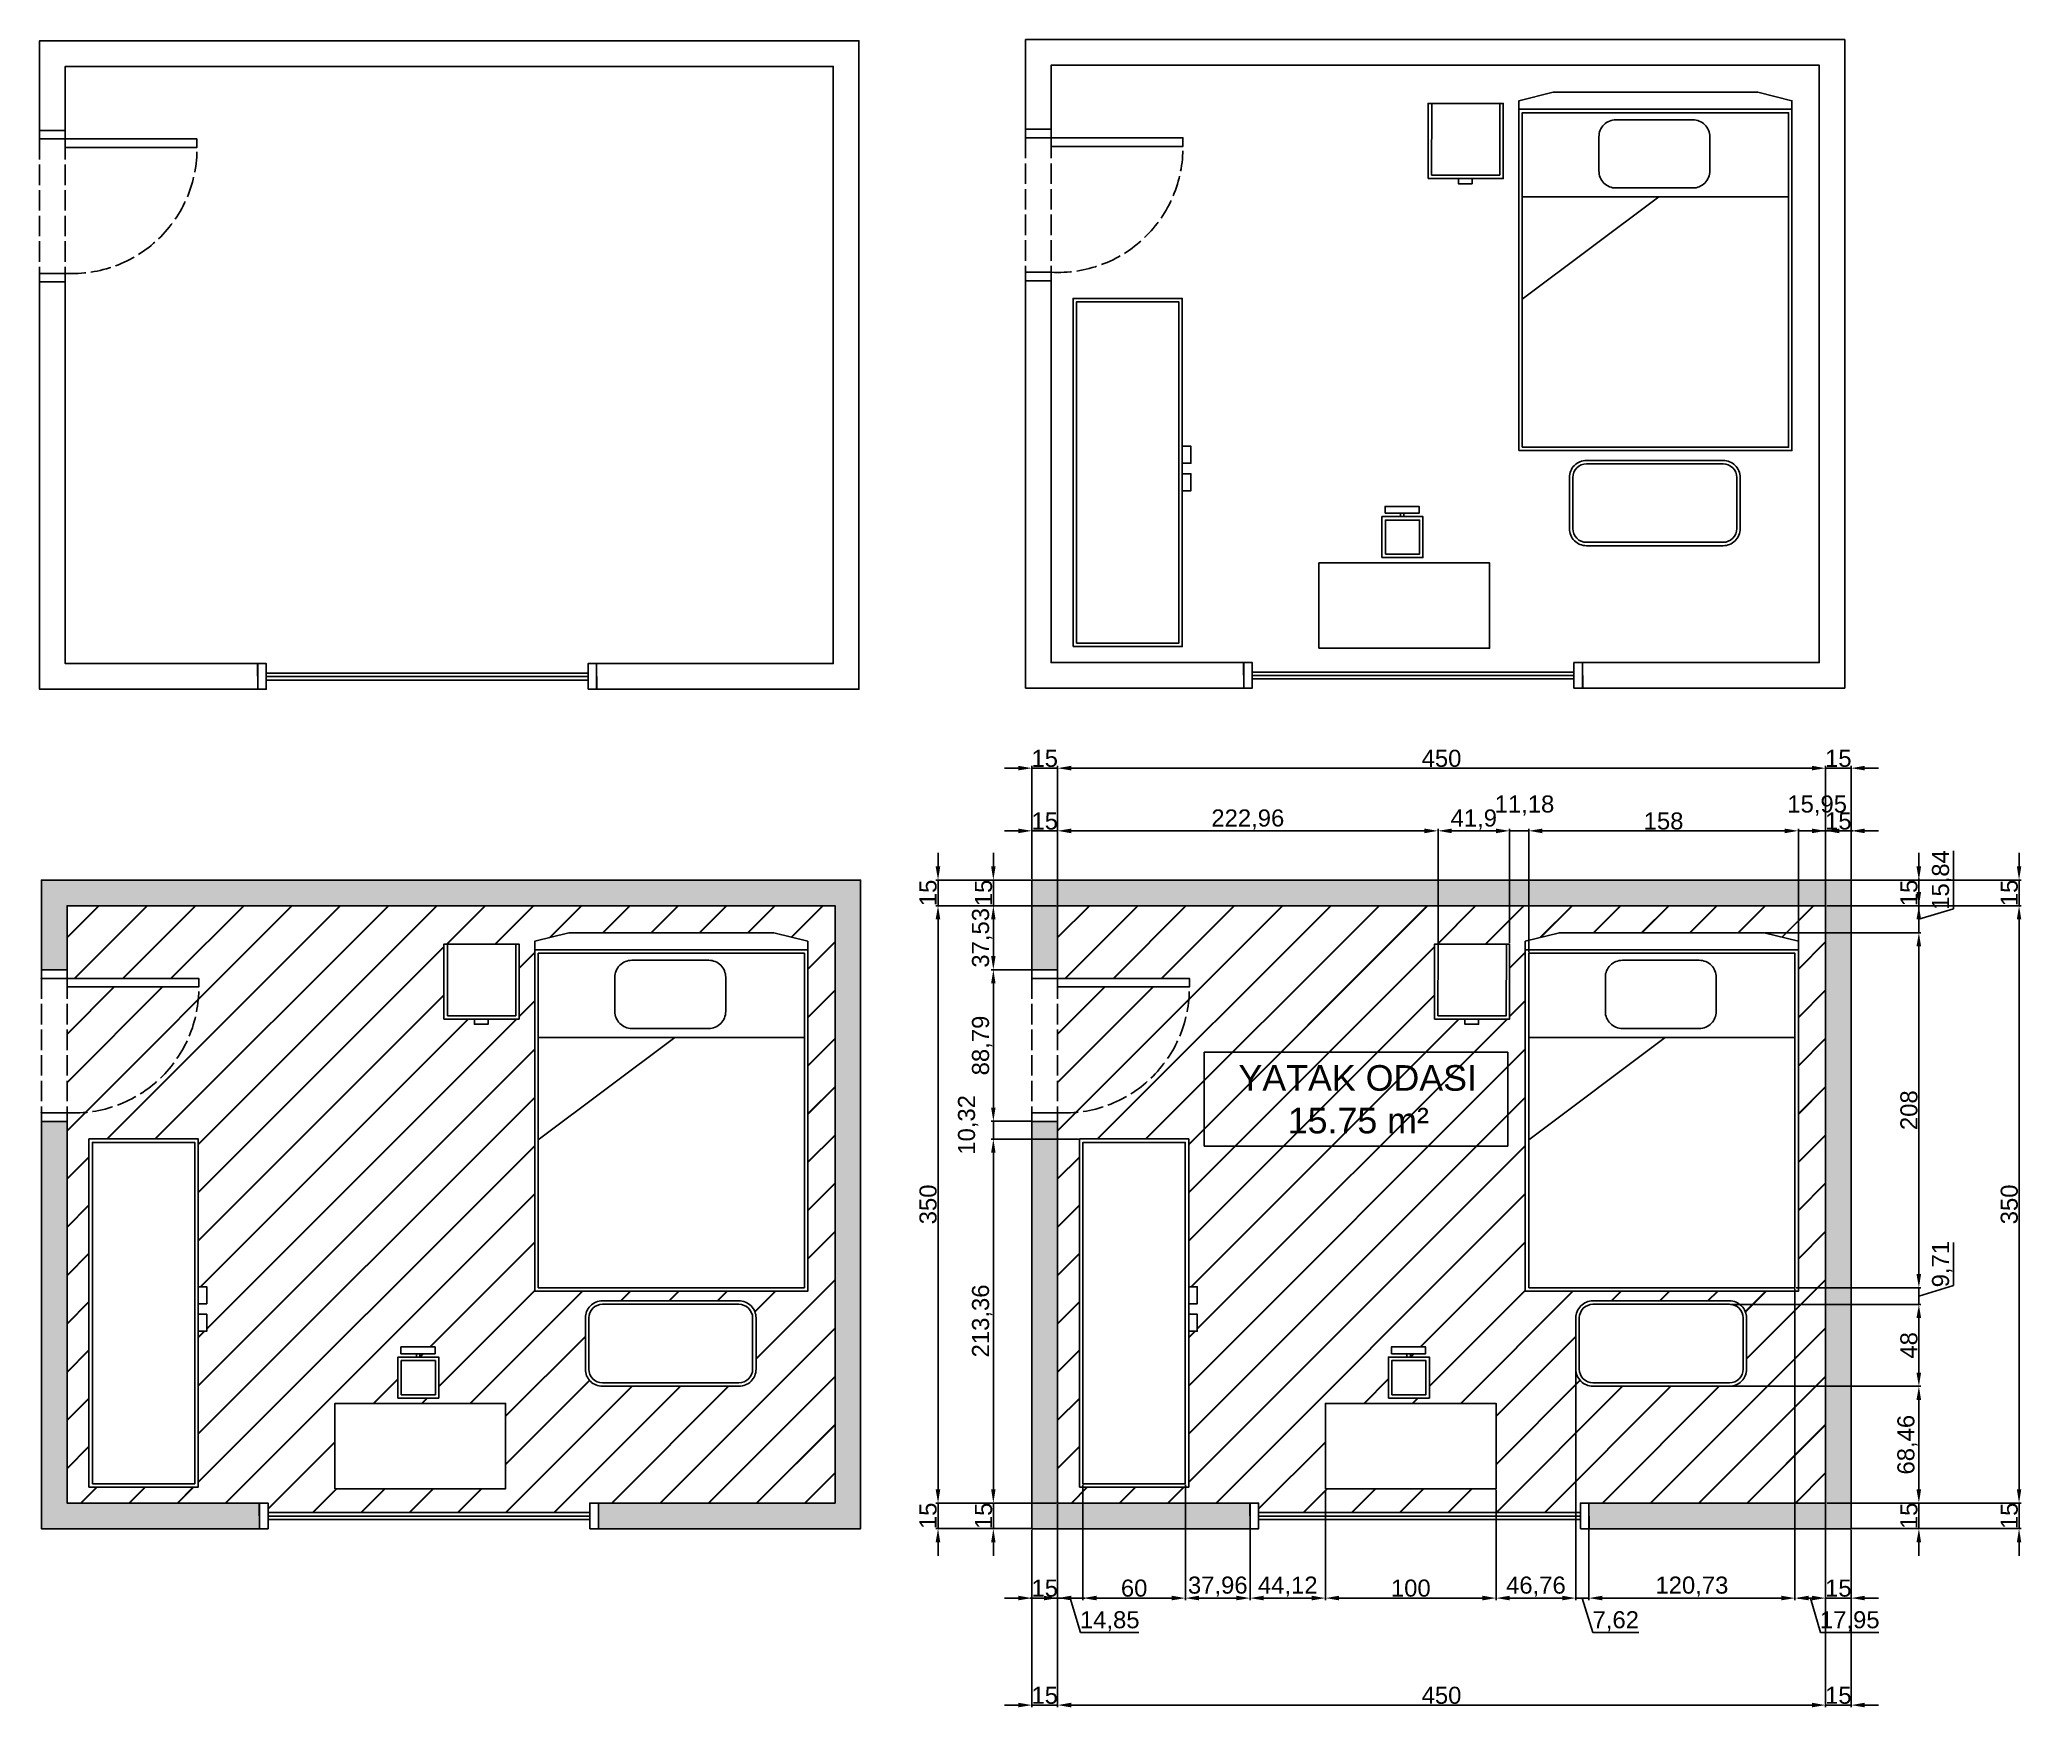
# Model space of a CAD drawing. Header units: centimetres. Extents: x 788 to 1950, y -495 to 482.
import ezdxf

# ---------------------------------------------------------------- set-up
doc = ezdxf.new("R2010")
doc.units = ezdxf.units.CM
doc.linetypes.add('ACAD_ISO02W100', pattern=[15, 12, -3])
for name, color, linetype in [('DUVAR', 7, 'Continuous'), ('HATCH', 7, 'Continuous'), ('KAPI', 7, 'Continuous'), ('OLCU', 7, 'Continuous'), ('PENCERE', 7, 'Continuous'), ('TEFRIS', 7, 'Continuous')]:
    doc.layers.add(name, color=color, linetype=linetype)
doc.styles.get("Standard").update_dxf_attribs({"font": 'arial.ttf'})
doc.dimstyles.new('ISO-25', dxfattribs={"dimtxt": 10, "dimasz": 8, "dimexe": 1.25, "dimexo": 0.625, "dimtad": 1, "dimtxsty": 'Standard', "dimcen": 2.5, "dimadec": 0, "dimazin": 0, "dimtfac": 1, "dimtmove": 0, "dimatfit": 3, "dimfxl": 1, "dimarcsym": 0})

msp = doc.modelspace()

# ---------------------------------------------------------------- texts
at = {"layer": 'OLCU', "insert": (1478.239, -118.99), "char_height": 15, "attachment_point": 1, "bg_fill": 16}
msp.add_mtext_dynamic_manual_height_columns('\\pi12.59436;YATAK ODASI\\P\\pi41.45861;15.75 m²', width=162.98203, gutter_width=12.5, heights=[0], dxfattribs=at)

# ---------------------------------------------------------------- blocks, each defined once
blk = doc.blocks.new('pen_1')
at = {"layer": 'PENCERE'}
for points in [[(0, 0), (5, 0), (5, 15), (0, 15)], [(193.5, 0), (198.5, 0), (198.5, 15), (193.5, 15)], [(193.5, 0), (198.5, 0), (198.5, 15), (193.5, 15)]]:
    blk.add_lwpolyline(points, close=True, dxfattribs=at)
for points in [[(5, 9.4), (193.5, 9.4)], [(5, 7.4), (193.5, 7.4)], [(5, 5.4), (193.5, 5.4)]]:
    blk.add_lwpolyline(points, dxfattribs=at)
blk = doc.blocks.new('kapi_1')
at = {"layer": 'KAPI', "linetype": 'ACAD_ISO02W100'}
for p, q in [((0, -5), (0, -83.8)), ((15, -5), (15, -83.8))]:
    blk.add_line(p, q, dxfattribs=at)
at = {"layer": 'KAPI'}
blk.add_line((15, -5), (15, -5), dxfattribs=at)
for points in [[(0, 0), (0, -5), (15, -5), (15, 0)], [(15, -10), (92.2, -10), (92.2, -5), (15, -5)], [(0, -83.8), (0, -88.8), (15, -88.8), (15, -83.8)]]:
    blk.add_lwpolyline(points, close=True, dxfattribs=at)
at = {"layer": 'KAPI', "linetype": 'ACAD_ISO02W100'}
blk.add_arc((19, -10.7), 73.2, 266.8926, 0.5638, dxfattribs=at)
at = {"layer": 'KAPI'}
for p in [(0, -5), (0, -5), (0, -5), (0, -5), (0, -83.8), (0, -83.8)]:
    blk.add_point(p, dxfattribs=at)
blk = doc.blocks.new('yatak_1')
at = {"layer": 'TEFRIS'}
blk.add_line((-76, 146.7), (-156, 86.7), dxfattribs=at)
for points in [[(2, 198), (2, 203), (-18, 208), (-138, 208), (-158, 203), (-158, 198)], [(-158, -2), (2, -2), (2, 198), (-158, 198)], [(-156, 0), (0, 0), (0, 196), (-156, 196)], [(-156, 0), (0, 0), (0, 146.7), (-156, 146.7)]]:
    blk.add_lwpolyline(points, close=True, dxfattribs=at)
blk.add_lwpolyline([(-46.1, 161.9), (-46.1, 181.9, 0.414214), (-56.1, 191.9), (-101.1, 191.9, 0.414214), (-111.1, 181.9), (-111.1, 161.9, 0.414214), (-101.1, 151.9), (-56.1, 151.9, 0.414214)], format="xyb", close=True, dxfattribs=at)
blk = doc.blocks.new('komodin_1')
at = {"layer": 'TEFRIS'}
for points in [[(0, 0), (44, 0), (44, 44), (0, 44)], [(2, 2), (42, 2), (42.1, 44), (2.1, 44)], [(17.8, 0), (17.8, -3), (25.8, -3), (25.8, 0)]]:
    blk.add_lwpolyline(points, close=True, dxfattribs=at)
blk = doc.blocks.new('dolap_1')
at = {"layer": 'TEFRIS'}
for points in [[(-2, -202), (62, -202), (62, 2), (-2, 2)], [(0, -200), (60, -200), (60, 0), (0, 0)], [(62, -84.6), (62, -94.6), (67, -94.6), (67, -84.6)], [(62, -100.7), (62, -110.7), (67, -110.7), (67, -100.7)]]:
    blk.add_lwpolyline(points, close=True, dxfattribs=at)
blk = doc.blocks.new('puf_1')
at = {"layer": 'TEFRIS'}
for points in [[(10, -10), (90, -10, 0.414214), (100, 0), (100, 30, 0.414214), (90, 40), (10, 40, 0.414214), (0, 30), (0, 0, 0.414214)], [(10, -8), (90, -8, 0.414214), (98, 0), (98, 30, 0.414214), (90, 38), (10, 38, 0.414214), (2, 30), (2, 0, 0.414214)]]:
    blk.add_lwpolyline(points, format="xyb", close=True, dxfattribs=at)
blk = doc.blocks.new('masa_1')
at = {"layer": 'TEFRIS'}
for points in [[(38.7, 79.1), (58.7, 79.1), (58.7, 83.1), (38.7, 83.1)], [(36.9, 53.1), (60.9, 53.1), (60.9, 77.1), (36.9, 77.1)], [(38.9, 55.1), (58.9, 55.1), (58.9, 75.1), (38.9, 75.1)], [(47.8, 77.1), (49.8, 77.1), (49.8, 79.1), (47.8, 79.1)], [(0, 0), (100, 0), (100, 50), (0, 50)]]:
    blk.add_lwpolyline(points, close=True, dxfattribs=at)
blk = doc.blocks.new('*D8')
at = {"layer": 'Defpoints', "color": 0, "transparency": 16777216}
for p in [(1384.8, 18.3), (1369.8, -10.6), (1384.8, -25.6)]:
    blk.add_point(p, dxfattribs=at)
at = {"layer": 'OLCU', "color": 0, "lineweight": -2, "transparency": 16777216}
for p, q in [((1361.8, 18.3), (1353.8, 18.3)), ((1369.8, -10), (1369.8, 19.5)), ((1369.8, 18.3), (1384.8, 18.3)), ((1384.8, -25), (1384.8, 19.5)), ((1392.8, 18.3), (1400.8, 18.3))]:
    blk.add_line(p, q, dxfattribs=at)
at = {"layer": 'OLCU', "color": 0, "transparency": 16777216}
for points in [[(1361.8, 19.6), (1361.8, 16.9), (1369.8, 18.3)], [(1392.8, 19.6), (1392.8, 16.9), (1384.8, 18.3)]]:
    blk.add_solid(points, dxfattribs=at)
at = {"layer": 'OLCU', "color": 0, "transparency": 16777216, "insert": (1377.3, 24), "char_height": 10, "attachment_point": 5}
blk.add_mtext('15', dxfattribs=at)
blk = doc.blocks.new('*D9')
at = {"layer": 'Defpoints', "color": 0, "transparency": 16777216}
for p in [(1607.8, 18.3), (1384.8, -25.6), (1607.8, -48)]:
    blk.add_point(p, dxfattribs=at)
at = {"layer": 'OLCU', "color": 0, "lineweight": -2, "transparency": 16777216}
for p, q in [((1384.8, -25), (1384.8, 19.5)), ((1392.8, 18.3), (1599.8, 18.3)), ((1607.8, -47.4), (1607.8, 19.5))]:
    blk.add_line(p, q, dxfattribs=at)
at = {"layer": 'OLCU', "color": 0, "transparency": 16777216}
for points in [[(1392.8, 19.6), (1392.8, 16.9), (1384.8, 18.3)], [(1599.8, 19.6), (1599.8, 16.9), (1607.8, 18.3)]]:
    blk.add_solid(points, dxfattribs=at)
at = {"layer": 'OLCU', "color": 0, "transparency": 16777216, "insert": (1496.3, 24.9), "char_height": 10, "attachment_point": 5}
blk.add_mtext('222,96', dxfattribs=at)
blk = doc.blocks.new('*D10')
at = {"layer": 'Defpoints', "color": 0, "transparency": 16777216}
for p in [(1649.7, 18.3), (1607.8, -48), (1649.7, -48)]:
    blk.add_point(p, dxfattribs=at)
at = {"layer": 'OLCU', "color": 0, "lineweight": -2, "transparency": 16777216}
for p, q in [((1607.8, -47.4), (1607.8, 19.5)), ((1615.8, 18.3), (1641.7, 18.3)), ((1649.7, -47.4), (1649.7, 19.5))]:
    blk.add_line(p, q, dxfattribs=at)
at = {"layer": 'OLCU', "color": 0, "transparency": 16777216}
for points in [[(1615.8, 19.6), (1615.8, 16.9), (1607.8, 18.3)], [(1641.7, 19.6), (1641.7, 16.9), (1649.7, 18.3)]]:
    blk.add_solid(points, dxfattribs=at)
at = {"layer": 'OLCU', "color": 0, "transparency": 16777216, "insert": (1628.7, 24.9), "char_height": 10, "attachment_point": 5}
blk.add_mtext('41,9', dxfattribs=at)
blk = doc.blocks.new('*D11')
at = {"layer": 'Defpoints', "color": 0, "transparency": 16777216}
for p in [(1660.9, 18.3), (1649.7, -48), (1660.9, -53.4)]:
    blk.add_point(p, dxfattribs=at)
at = {"layer": 'OLCU', "color": 0, "lineweight": -2, "transparency": 16777216}
for p, q in [((1641.7, 18.3), (1633.7, 18.3)), ((1649.7, -47.4), (1649.7, 19.5)), ((1649.7, 18.3), (1660.9, 18.3)), ((1660.9, -52.8), (1660.9, 19.5)), ((1668.9, 18.3), (1676.9, 18.3))]:
    blk.add_line(p, q, dxfattribs=at)
at = {"layer": 'OLCU', "color": 0, "transparency": 16777216}
for points in [[(1641.7, 19.6), (1641.7, 16.9), (1649.7, 18.3)], [(1668.9, 19.6), (1668.9, 16.9), (1660.9, 18.3)]]:
    blk.add_solid(points, dxfattribs=at)
at = {"layer": 'OLCU', "color": 0, "transparency": 16777216, "insert": (1658.4, 33.1), "char_height": 10, "attachment_point": 5}
blk.add_mtext('11,18', dxfattribs=at)
blk = doc.blocks.new('*D12')
at = {"layer": 'Defpoints', "color": 0, "transparency": 16777216}
for p in [(1818.9, 18.3), (1660.9, -53.4), (1818.9, -51.4)]:
    blk.add_point(p, dxfattribs=at)
at = {"layer": 'OLCU', "color": 0, "lineweight": -2, "transparency": 16777216}
for p, q in [((1660.9, -52.8), (1660.9, 19.5)), ((1668.9, 18.3), (1810.9, 18.3)), ((1818.9, -50.8), (1818.9, 19.5))]:
    blk.add_line(p, q, dxfattribs=at)
at = {"layer": 'OLCU', "color": 0, "transparency": 16777216}
for points in [[(1668.9, 19.6), (1668.9, 16.9), (1660.9, 18.3)], [(1810.9, 19.6), (1810.9, 16.9), (1818.9, 18.3)]]:
    blk.add_solid(points, dxfattribs=at)
at = {"layer": 'OLCU', "color": 0, "transparency": 16777216, "insert": (1739.9, 24), "char_height": 10, "attachment_point": 5}
blk.add_mtext('158', dxfattribs=at)
blk = doc.blocks.new('*D13')
at = {"layer": 'Defpoints', "color": 0, "transparency": 16777216}
for p in [(1834.8, 18.3), (1834.8, -25.6), (1818.9, -51.4)]:
    blk.add_point(p, dxfattribs=at)
at = {"layer": 'OLCU', "color": 0, "lineweight": -2, "transparency": 16777216}
for p, q in [((1810.9, 18.3), (1802.9, 18.3)), ((1818.9, -50.8), (1818.9, 19.5)), ((1818.9, 18.3), (1834.8, 18.3)), ((1834.8, -25), (1834.8, 19.5)), ((1842.8, 18.3), (1850.8, 18.3))]:
    blk.add_line(p, q, dxfattribs=at)
at = {"layer": 'OLCU', "color": 0, "transparency": 16777216}
for points in [[(1810.9, 19.6), (1810.9, 16.9), (1818.9, 18.3)], [(1842.8, 19.6), (1842.8, 16.9), (1834.8, 18.3)]]:
    blk.add_solid(points, dxfattribs=at)
at = {"layer": 'OLCU', "color": 0, "transparency": 16777216, "insert": (1829.9, 33.1), "char_height": 10, "attachment_point": 5}
blk.add_mtext('15,95', dxfattribs=at)
blk = doc.blocks.new('*D14')
at = {"layer": 'Defpoints', "color": 0, "transparency": 16777216}
for p in [(1849.8, 18.3), (1849.8, -10.6), (1834.8, -25.6)]:
    blk.add_point(p, dxfattribs=at)
at = {"layer": 'OLCU', "color": 0, "lineweight": -2, "transparency": 16777216}
for p, q in [((1826.8, 18.3), (1818.8, 18.3)), ((1834.8, -25), (1834.8, 19.5)), ((1834.8, 18.3), (1849.8, 18.3)), ((1849.8, -10), (1849.8, 19.5)), ((1857.8, 18.3), (1865.8, 18.3))]:
    blk.add_line(p, q, dxfattribs=at)
at = {"layer": 'OLCU', "color": 0, "transparency": 16777216}
for points in [[(1826.8, 19.6), (1826.8, 16.9), (1834.8, 18.3)], [(1857.8, 19.6), (1857.8, 16.9), (1849.8, 18.3)]]:
    blk.add_solid(points, dxfattribs=at)
at = {"layer": 'OLCU', "color": 0, "transparency": 16777216, "insert": (1842.3, 24), "char_height": 10, "attachment_point": 5}
blk.add_mtext('15', dxfattribs=at)
blk = doc.blocks.new('*D15')
at = {"layer": 'Defpoints', "color": 0, "transparency": 16777216}
for p in [(1384.8, 18.3), (1369.8, -10.6), (1384.8, -25.6)]:
    blk.add_point(p, dxfattribs=at)
at = {"layer": 'OLCU', "color": 0, "lineweight": -2, "transparency": 16777216}
for p, q in [((1361.8, 18.3), (1353.8, 18.3)), ((1369.8, -10), (1369.8, 19.5)), ((1369.8, 18.3), (1384.8, 18.3)), ((1384.8, -25), (1384.8, 19.5)), ((1392.8, 18.3), (1400.8, 18.3))]:
    blk.add_line(p, q, dxfattribs=at)
at = {"layer": 'OLCU', "color": 0, "transparency": 16777216}
for points in [[(1361.8, 19.6), (1361.8, 16.9), (1369.8, 18.3)], [(1392.8, 19.6), (1392.8, 16.9), (1384.8, 18.3)]]:
    blk.add_solid(points, dxfattribs=at)
at = {"layer": 'OLCU', "color": 0, "transparency": 16777216, "insert": (1377.3, 24), "char_height": 10, "attachment_point": 5}
blk.add_mtext('15', dxfattribs=at)
blk = doc.blocks.new('*D16')
at = {"layer": 'Defpoints', "color": 0, "transparency": 16777216}
for p in [(1369.8, 18.3), (1369.8, -10.6), (1384.8, -25.6)]:
    blk.add_point(p, dxfattribs=at)
at = {"layer": 'OLCU', "color": 0, "lineweight": -2, "transparency": 16777216}
for p, q in [((1361.8, 18.3), (1353.8, 18.3)), ((1369.8, -10), (1369.8, 19.5)), ((1384.8, 18.3), (1369.8, 18.3)), ((1384.8, -25), (1384.8, 19.5)), ((1392.8, 18.3), (1400.8, 18.3))]:
    blk.add_line(p, q, dxfattribs=at)
at = {"layer": 'OLCU', "color": 0, "transparency": 16777216}
for points in [[(1361.8, 19.6), (1361.8, 16.9), (1369.8, 18.3)], [(1392.8, 19.6), (1392.8, 16.9), (1384.8, 18.3)]]:
    blk.add_solid(points, dxfattribs=at)
at = {"layer": 'OLCU', "color": 0, "transparency": 16777216, "insert": (1377.3, 24), "char_height": 10, "attachment_point": 5}
blk.add_mtext('15', dxfattribs=at)
blk = doc.blocks.new('*D17')
at = {"layer": 'Defpoints', "color": 0, "transparency": 16777216}
for p in [(1384.8, 55), (1369.8, -10.6), (1384.8, -25.6)]:
    blk.add_point(p, dxfattribs=at)
at = {"layer": 'OLCU', "color": 0, "lineweight": -2, "transparency": 16777216}
for p, q in [((1361.8, 55), (1353.8, 55)), ((1369.8, -10), (1369.8, 56.3)), ((1369.8, 55), (1384.8, 55)), ((1384.8, -25), (1384.8, 56.3)), ((1392.8, 55), (1400.8, 55))]:
    blk.add_line(p, q, dxfattribs=at)
at = {"layer": 'OLCU', "color": 0, "transparency": 16777216}
for points in [[(1361.8, 56.4), (1361.8, 53.7), (1369.8, 55)], [(1392.8, 56.4), (1392.8, 53.7), (1384.8, 55)]]:
    blk.add_solid(points, dxfattribs=at)
at = {"layer": 'OLCU', "color": 0, "transparency": 16777216, "insert": (1377.3, 60.7), "char_height": 10, "attachment_point": 5}
blk.add_mtext('15', dxfattribs=at)
blk = doc.blocks.new('*D18')
at = {"layer": 'Defpoints', "color": 0, "transparency": 16777216}
for p in [(1834.8, 55), (1384.8, -25.6), (1834.8, -25.6)]:
    blk.add_point(p, dxfattribs=at)
at = {"layer": 'OLCU', "color": 0, "lineweight": -2, "transparency": 16777216}
for p, q in [((1384.8, -25), (1384.8, 56.3)), ((1392.8, 55), (1826.8, 55)), ((1834.8, -25), (1834.8, 56.3))]:
    blk.add_line(p, q, dxfattribs=at)
at = {"layer": 'OLCU', "color": 0, "transparency": 16777216}
for points in [[(1392.8, 56.4), (1392.8, 53.7), (1384.8, 55)], [(1826.8, 56.4), (1826.8, 53.7), (1834.8, 55)]]:
    blk.add_solid(points, dxfattribs=at)
at = {"layer": 'OLCU', "color": 0, "transparency": 16777216, "insert": (1609.8, 60.7), "char_height": 10, "attachment_point": 5}
blk.add_mtext('450', dxfattribs=at)
blk = doc.blocks.new('*D19')
at = {"layer": 'Defpoints', "color": 0, "transparency": 16777216}
for p in [(1849.8, 55), (1849.8, -10.6), (1834.8, -25.6)]:
    blk.add_point(p, dxfattribs=at)
at = {"layer": 'OLCU', "color": 0, "lineweight": -2, "transparency": 16777216}
for p, q in [((1826.8, 55), (1818.8, 55)), ((1834.8, -25), (1834.8, 56.3)), ((1834.8, 55), (1849.8, 55)), ((1849.8, -10), (1849.8, 56.3)), ((1857.8, 55), (1865.8, 55))]:
    blk.add_line(p, q, dxfattribs=at)
at = {"layer": 'OLCU', "color": 0, "transparency": 16777216}
for points in [[(1826.8, 56.4), (1826.8, 53.7), (1834.8, 55)], [(1857.8, 56.4), (1857.8, 53.7), (1849.8, 55)]]:
    blk.add_solid(points, dxfattribs=at)
at = {"layer": 'OLCU', "color": 0, "transparency": 16777216, "insert": (1842.3, 60.7), "char_height": 10, "attachment_point": 5}
blk.add_mtext('15', dxfattribs=at)
blk = doc.blocks.new('*D20')
at = {"layer": 'Defpoints', "color": 0, "transparency": 16777216}
for p in [(1849.8, -10.6), (1834.8, -25.6), (1889.5, -25.6)]:
    blk.add_point(p, dxfattribs=at)
at = {"layer": 'OLCU', "color": 0, "lineweight": -2, "transparency": 16777216}
for p, q in [((1889.5, -2.6), (1889.5, 5.4)), ((1850.5, -10.6), (1890.7, -10.6)), ((1889.5, -10.6), (1889.5, -25.6)), ((1835.5, -25.6), (1890.7, -25.6)), ((1889.5, -33.6), (1889.5, -41.6))]:
    blk.add_line(p, q, dxfattribs=at)
at = {"layer": 'OLCU', "color": 0, "transparency": 16777216}
for points in [[(1888.1, -2.6), (1890.8, -2.6), (1889.5, -10.6)], [(1888.1, -33.6), (1890.8, -33.6), (1889.5, -25.6)]]:
    blk.add_solid(points, dxfattribs=at)
at = {"layer": 'OLCU', "color": 0, "transparency": 16777216, "insert": (1883.7, -18.1), "char_height": 10, "attachment_point": 5, "rotation": 90}
blk.add_mtext('15', dxfattribs=at)
blk = doc.blocks.new('*D21')
at = {"layer": 'Defpoints', "color": 0, "transparency": 16777216}
for p in [(1834.8, -25.6), (1798.9, -41.4), (1889.5, -41.4)]:
    blk.add_point(p, dxfattribs=at)
at = {"layer": 'OLCU', "color": 0, "lineweight": -2, "transparency": 16777216}
for p, q in [((1909.7, -27.5), (1909.7, 6.5)), ((1889.5, -17.6), (1889.5, -9.6)), ((1835.5, -25.6), (1890.7, -25.6)), ((1889.5, -25.6), (1889.5, -41.4)), ((1889.5, -25.6), (1889.5, -41.4)), ((1889.5, -33.5), (1909.7, -27.5)), ((1799.5, -41.4), (1890.7, -41.4)), ((1889.5, -49.4), (1889.5, -57.4))]:
    blk.add_line(p, q, dxfattribs=at)
at = {"layer": 'OLCU', "color": 0, "transparency": 16777216}
for points in [[(1888.1, -17.6), (1890.8, -17.6), (1889.5, -25.6)], [(1888.1, -49.4), (1890.8, -49.4), (1889.5, -41.4)]]:
    blk.add_solid(points, dxfattribs=at)
at = {"layer": 'OLCU', "color": 0, "transparency": 16777216, "insert": (1903.1, -10.5), "char_height": 10, "attachment_point": 5, "rotation": 90}
blk.add_mtext('15,84', dxfattribs=at)
blk = doc.blocks.new('*D22')
at = {"layer": 'Defpoints', "color": 0, "transparency": 16777216}
for p in [(1798.9, -41.4), (1816.9, -249.4), (1889.5, -249.4)]:
    blk.add_point(p, dxfattribs=at)
at = {"layer": 'OLCU', "color": 0, "lineweight": -2, "transparency": 16777216}
for p, q in [((1799.5, -41.4), (1890.7, -41.4)), ((1889.5, -49.4), (1889.5, -241.4)), ((1817.5, -249.4), (1890.7, -249.4))]:
    blk.add_line(p, q, dxfattribs=at)
at = {"layer": 'OLCU', "color": 0, "transparency": 16777216}
for points in [[(1888.1, -49.4), (1890.8, -49.4), (1889.5, -41.4)], [(1888.1, -241.4), (1890.8, -241.4), (1889.5, -249.4)]]:
    blk.add_solid(points, dxfattribs=at)
at = {"layer": 'OLCU', "color": 0, "transparency": 16777216, "insert": (1883.7, -145.4), "char_height": 10, "attachment_point": 5, "rotation": 90}
blk.add_mtext('208', dxfattribs=at)
blk = doc.blocks.new('*D23')
at = {"layer": 'Defpoints', "color": 0, "transparency": 16777216}
for p in [(1816.9, -249.4), (1778.5, -259.2), (1889.5, -259.2)]:
    blk.add_point(p, dxfattribs=at)
at = {"layer": 'OLCU', "color": 0, "lineweight": -2, "transparency": 16777216}
for p, q in [((1909.7, -248.2), (1909.7, -222.9)), ((1889.5, -241.4), (1889.5, -233.4)), ((1817.5, -249.4), (1890.7, -249.4)), ((1889.5, -254.3), (1909.7, -248.2)), ((1889.5, -249.4), (1889.5, -259.2)), ((1889.5, -249.4), (1889.5, -259.2)), ((1779.2, -259.2), (1890.7, -259.2)), ((1889.5, -267.2), (1889.5, -275.2))]:
    blk.add_line(p, q, dxfattribs=at)
at = {"layer": 'OLCU', "color": 0, "transparency": 16777216}
for points in [[(1888.1, -241.4), (1890.8, -241.4), (1889.5, -249.4)], [(1888.1, -267.2), (1890.8, -267.2), (1889.5, -259.2)]]:
    blk.add_solid(points, dxfattribs=at)
at = {"layer": 'OLCU', "color": 0, "transparency": 16777216, "insert": (1903.1, -235.6), "char_height": 10, "attachment_point": 5, "rotation": 90}
blk.add_mtext('9,71', dxfattribs=at)
blk = doc.blocks.new('*D24')
at = {"layer": 'Defpoints', "color": 0, "transparency": 16777216}
for p in [(1778.5, -259.2), (1778.5, -307.2), (1889.5, -307.2)]:
    blk.add_point(p, dxfattribs=at)
at = {"layer": 'OLCU', "color": 0, "lineweight": -2, "transparency": 16777216}
for p, q in [((1779.2, -259.2), (1890.7, -259.2)), ((1889.5, -267.2), (1889.5, -299.2)), ((1779.2, -307.2), (1890.7, -307.2))]:
    blk.add_line(p, q, dxfattribs=at)
at = {"layer": 'OLCU', "color": 0, "transparency": 16777216}
for points in [[(1888.1, -267.2), (1890.8, -267.2), (1889.5, -259.2)], [(1888.1, -299.2), (1890.8, -299.2), (1889.5, -307.2)]]:
    blk.add_solid(points, dxfattribs=at)
at = {"layer": 'OLCU', "color": 0, "transparency": 16777216, "insert": (1883.7, -283.2), "char_height": 10, "attachment_point": 5, "rotation": 90}
blk.add_mtext('48', dxfattribs=at)
blk = doc.blocks.new('*D25')
at = {"layer": 'Defpoints', "color": 0, "transparency": 16777216}
for p in [(1778.5, -307.2), (1834.8, -375.6), (1889.5, -375.6)]:
    blk.add_point(p, dxfattribs=at)
at = {"layer": 'OLCU', "color": 0, "lineweight": -2, "transparency": 16777216}
for p, q in [((1779.2, -307.2), (1890.7, -307.2)), ((1889.5, -315.2), (1889.5, -367.6)), ((1835.5, -375.6), (1890.7, -375.6))]:
    blk.add_line(p, q, dxfattribs=at)
at = {"layer": 'OLCU', "color": 0, "transparency": 16777216}
for points in [[(1888.1, -315.2), (1890.8, -315.2), (1889.5, -307.2)], [(1888.1, -367.6), (1890.8, -367.6), (1889.5, -375.6)]]:
    blk.add_solid(points, dxfattribs=at)
at = {"layer": 'OLCU', "color": 0, "transparency": 16777216, "insert": (1882.8, -341.4), "char_height": 10, "attachment_point": 5, "rotation": 90}
blk.add_mtext('68,46', dxfattribs=at)
blk = doc.blocks.new('*D26')
at = {"layer": 'Defpoints', "color": 0, "transparency": 16777216}
for p in [(1834.8, -375.6), (1849.8, -390.6), (1889.5, -390.6)]:
    blk.add_point(p, dxfattribs=at)
at = {"layer": 'OLCU', "color": 0, "lineweight": -2, "transparency": 16777216}
for p, q in [((1889.5, -367.6), (1889.5, -359.6)), ((1835.5, -375.6), (1890.7, -375.6)), ((1889.5, -375.6), (1889.5, -390.6)), ((1850.5, -390.6), (1890.7, -390.6)), ((1889.5, -398.6), (1889.5, -406.6))]:
    blk.add_line(p, q, dxfattribs=at)
at = {"layer": 'OLCU', "color": 0, "transparency": 16777216}
for points in [[(1888.1, -367.6), (1890.8, -367.6), (1889.5, -375.6)], [(1888.1, -398.6), (1890.8, -398.6), (1889.5, -390.6)]]:
    blk.add_solid(points, dxfattribs=at)
at = {"layer": 'OLCU', "color": 0, "transparency": 16777216, "insert": (1883.7, -383.1), "char_height": 10, "attachment_point": 5, "rotation": 90}
blk.add_mtext('15', dxfattribs=at)
blk = doc.blocks.new('*D27')
at = {"layer": 'Defpoints', "color": 0, "transparency": 16777216}
for p in [(1849.8, -10.6), (1834.8, -25.6), (1889.5, -25.6)]:
    blk.add_point(p, dxfattribs=at)
at = {"layer": 'OLCU', "color": 0, "lineweight": -2, "transparency": 16777216}
for p, q in [((1889.5, -2.6), (1889.5, 5.4)), ((1850.5, -10.6), (1890.7, -10.6)), ((1889.5, -10.6), (1889.5, -25.6)), ((1835.5, -25.6), (1890.7, -25.6)), ((1889.5, -33.6), (1889.5, -41.6))]:
    blk.add_line(p, q, dxfattribs=at)
at = {"layer": 'OLCU', "color": 0, "transparency": 16777216}
for points in [[(1888.1, -2.6), (1890.8, -2.6), (1889.5, -10.6)], [(1888.1, -33.6), (1890.8, -33.6), (1889.5, -25.6)]]:
    blk.add_solid(points, dxfattribs=at)
at = {"layer": 'OLCU', "color": 0, "transparency": 16777216, "insert": (1883.7, -18.1), "char_height": 10, "attachment_point": 5, "rotation": 90}
blk.add_mtext('15', dxfattribs=at)
blk = doc.blocks.new('*D28')
at = {"layer": 'Defpoints', "color": 0, "transparency": 16777216}
for p in [(1849.8, -10.6), (1834.8, -25.6), (1948.2, -25.6)]:
    blk.add_point(p, dxfattribs=at)
at = {"layer": 'OLCU', "color": 0, "lineweight": -2, "transparency": 16777216}
for p, q in [((1948.2, -2.6), (1948.2, 5.4)), ((1850.5, -10.6), (1949.5, -10.6)), ((1948.2, -10.6), (1948.2, -25.6)), ((1835.5, -25.6), (1949.5, -25.6)), ((1948.2, -33.6), (1948.2, -41.6))]:
    blk.add_line(p, q, dxfattribs=at)
at = {"layer": 'OLCU', "color": 0, "transparency": 16777216}
for points in [[(1946.9, -2.6), (1949.5, -2.6), (1948.2, -10.6)], [(1946.9, -33.6), (1949.5, -33.6), (1948.2, -25.6)]]:
    blk.add_solid(points, dxfattribs=at)
at = {"layer": 'OLCU', "color": 0, "transparency": 16777216, "insert": (1942.5, -18.1), "char_height": 10, "attachment_point": 5, "rotation": 90}
blk.add_mtext('15', dxfattribs=at)
blk = doc.blocks.new('*D29')
at = {"layer": 'Defpoints', "color": 0, "transparency": 16777216}
for p in [(1834.8, -25.6), (1834.8, -375.6), (1948.2, -375.6)]:
    blk.add_point(p, dxfattribs=at)
at = {"layer": 'OLCU', "color": 0, "lineweight": -2, "transparency": 16777216}
for p, q in [((1835.5, -25.6), (1949.5, -25.6)), ((1948.2, -33.6), (1948.2, -367.6)), ((1835.5, -375.6), (1949.5, -375.6))]:
    blk.add_line(p, q, dxfattribs=at)
at = {"layer": 'OLCU', "color": 0, "transparency": 16777216}
for points in [[(1946.9, -33.6), (1949.5, -33.6), (1948.2, -25.6)], [(1946.9, -367.6), (1949.5, -367.6), (1948.2, -375.6)]]:
    blk.add_solid(points, dxfattribs=at)
at = {"layer": 'OLCU', "color": 0, "transparency": 16777216, "insert": (1942.5, -200.6), "char_height": 10, "attachment_point": 5, "rotation": 90}
blk.add_mtext('350', dxfattribs=at)
blk = doc.blocks.new('*D30')
at = {"layer": 'Defpoints', "color": 0, "transparency": 16777216}
for p in [(1834.8, -375.6), (1849.8, -390.6), (1948.2, -390.6)]:
    blk.add_point(p, dxfattribs=at)
at = {"layer": 'OLCU', "color": 0, "lineweight": -2, "transparency": 16777216}
for p, q in [((1948.2, -367.6), (1948.2, -359.6)), ((1835.5, -375.6), (1949.5, -375.6)), ((1948.2, -375.6), (1948.2, -390.6)), ((1850.5, -390.6), (1949.5, -390.6)), ((1948.2, -398.6), (1948.2, -406.6))]:
    blk.add_line(p, q, dxfattribs=at)
at = {"layer": 'OLCU', "color": 0, "transparency": 16777216}
for points in [[(1946.9, -367.6), (1949.5, -367.6), (1948.2, -375.6)], [(1946.9, -398.6), (1949.5, -398.6), (1948.2, -390.6)]]:
    blk.add_solid(points, dxfattribs=at)
at = {"layer": 'OLCU', "color": 0, "transparency": 16777216, "insert": (1942.5, -383.1), "char_height": 10, "attachment_point": 5, "rotation": 90}
blk.add_mtext('15', dxfattribs=at)
blk = doc.blocks.new('*D31')
at = {"layer": 'Defpoints', "color": 0, "transparency": 16777216}
for p in [(1834.8, -375.6), (1948.2, -375.6), (1849.8, -390.6)]:
    blk.add_point(p, dxfattribs=at)
at = {"layer": 'OLCU', "color": 0, "lineweight": -2, "transparency": 16777216}
for p, q in [((1948.2, -367.6), (1948.2, -359.6)), ((1835.5, -375.6), (1949.5, -375.6)), ((1948.2, -390.6), (1948.2, -375.6)), ((1850.5, -390.6), (1949.5, -390.6)), ((1948.2, -398.6), (1948.2, -406.6))]:
    blk.add_line(p, q, dxfattribs=at)
at = {"layer": 'OLCU', "color": 0, "transparency": 16777216}
for points in [[(1946.9, -367.6), (1949.5, -367.6), (1948.2, -375.6)], [(1946.9, -398.6), (1949.5, -398.6), (1948.2, -390.6)]]:
    blk.add_solid(points, dxfattribs=at)
at = {"layer": 'OLCU', "color": 0, "transparency": 16777216, "insert": (1942.5, -383.1), "char_height": 10, "attachment_point": 5, "rotation": 90}
blk.add_mtext('15', dxfattribs=at)
blk = doc.blocks.new('*D32')
at = {"layer": 'Defpoints', "color": 0, "transparency": 16777216}
for p in [(1834.8, -375.6), (1849.8, -390.6), (1948.2, -390.6)]:
    blk.add_point(p, dxfattribs=at)
at = {"layer": 'OLCU', "color": 0, "lineweight": -2, "transparency": 16777216}
for p, q in [((1948.2, -367.6), (1948.2, -359.6)), ((1835.5, -375.6), (1949.5, -375.6)), ((1948.2, -375.6), (1948.2, -390.6)), ((1850.5, -390.6), (1949.5, -390.6)), ((1948.2, -398.6), (1948.2, -406.6))]:
    blk.add_line(p, q, dxfattribs=at)
at = {"layer": 'OLCU', "color": 0, "transparency": 16777216}
for points in [[(1946.9, -367.6), (1949.5, -367.6), (1948.2, -375.6)], [(1946.9, -398.6), (1949.5, -398.6), (1948.2, -390.6)]]:
    blk.add_solid(points, dxfattribs=at)
at = {"layer": 'OLCU', "color": 0, "transparency": 16777216, "insert": (1942.5, -383.1), "char_height": 10, "attachment_point": 5, "rotation": 90}
blk.add_mtext('15', dxfattribs=at)
blk = doc.blocks.new('*D33')
at = {"layer": 'Defpoints', "color": 0, "transparency": 16777216}
for p in [(1834.8, -375.6), (1948.2, -375.6), (1849.8, -390.6)]:
    blk.add_point(p, dxfattribs=at)
at = {"layer": 'OLCU', "color": 0, "lineweight": -2, "transparency": 16777216}
for p, q in [((1948.2, -367.6), (1948.2, -359.6)), ((1835.5, -375.6), (1949.5, -375.6)), ((1948.2, -390.6), (1948.2, -375.6)), ((1850.5, -390.6), (1949.5, -390.6)), ((1948.2, -398.6), (1948.2, -406.6))]:
    blk.add_line(p, q, dxfattribs=at)
at = {"layer": 'OLCU', "color": 0, "transparency": 16777216}
for points in [[(1946.9, -367.6), (1949.5, -367.6), (1948.2, -375.6)], [(1946.9, -398.6), (1949.5, -398.6), (1948.2, -390.6)]]:
    blk.add_solid(points, dxfattribs=at)
at = {"layer": 'OLCU', "color": 0, "transparency": 16777216, "insert": (1942.5, -383.1), "char_height": 10, "attachment_point": 5, "rotation": 90}
blk.add_mtext('15', dxfattribs=at)
blk = doc.blocks.new('*D34')
at = {"layer": 'Defpoints', "color": 0, "transparency": 16777216}
for p in [(1834.8, -375.6), (1849.8, -390.6), (1834.8, -431.3)]:
    blk.add_point(p, dxfattribs=at)
at = {"layer": 'OLCU', "color": 0, "lineweight": -2, "transparency": 16777216}
for p, q in [((1834.8, -376.2), (1834.8, -432.5)), ((1849.8, -391.2), (1849.8, -432.5)), ((1826.8, -431.3), (1818.8, -431.3)), ((1849.8, -431.3), (1834.8, -431.3)), ((1857.8, -431.3), (1865.8, -431.3))]:
    blk.add_line(p, q, dxfattribs=at)
at = {"layer": 'OLCU', "color": 0, "transparency": 16777216}
for points in [[(1826.8, -429.9), (1826.8, -432.6), (1834.8, -431.3)], [(1857.8, -429.9), (1857.8, -432.6), (1849.8, -431.3)]]:
    blk.add_solid(points, dxfattribs=at)
at = {"layer": 'OLCU', "color": 0, "transparency": 16777216, "insert": (1842.3, -425.5), "char_height": 10, "attachment_point": 5}
blk.add_mtext('15', dxfattribs=at)
blk = doc.blocks.new('*D35')
at = {"layer": 'Defpoints', "color": 0, "transparency": 16777216}
for p in [(1816.9, -249.4), (1834.8, -375.6), (1816.9, -431.3)]:
    blk.add_point(p, dxfattribs=at)
at = {"layer": 'OLCU', "color": 0, "lineweight": -2, "transparency": 16777216}
for p, q in [((1816.9, -250.1), (1816.9, -432.5)), ((1834.8, -376.2), (1834.8, -432.5)), ((1826.8, -431.3), (1824.9, -431.3)), ((1825.9, -431.3), (1831.9, -451.5)), ((1831.9, -451.5), (1866.1, -451.5))]:
    blk.add_line(p, q, dxfattribs=at)
at = {"layer": 'OLCU', "color": 0, "transparency": 16777216}
for points in [[(1824.9, -429.9), (1824.9, -432.6), (1816.9, -431.3)], [(1826.8, -429.9), (1826.8, -432.6), (1834.8, -431.3)]]:
    blk.add_solid(points, dxfattribs=at)
at = {"layer": 'OLCU', "color": 0, "transparency": 16777216, "insert": (1849, -444.9), "char_height": 10, "attachment_point": 5}
blk.add_mtext('17,95', dxfattribs=at)
blk = doc.blocks.new('*D36')
at = {"layer": 'Defpoints', "color": 0, "transparency": 16777216}
for p in [(1816.9, -249.4), (1696.1, -390.6), (1696.1, -431.3)]:
    blk.add_point(p, dxfattribs=at)
at = {"layer": 'OLCU', "color": 0, "lineweight": -2, "transparency": 16777216}
for p, q in [((1816.9, -250.1), (1816.9, -432.5)), ((1696.1, -391.2), (1696.1, -432.5)), ((1808.9, -431.3), (1704.1, -431.3))]:
    blk.add_line(p, q, dxfattribs=at)
at = {"layer": 'OLCU', "color": 0, "transparency": 16777216}
for points in [[(1704.1, -429.9), (1704.1, -432.6), (1696.1, -431.3)], [(1808.9, -429.9), (1808.9, -432.6), (1816.9, -431.3)]]:
    blk.add_solid(points, dxfattribs=at)
at = {"layer": 'OLCU', "color": 0, "transparency": 16777216, "insert": (1756.5, -424.6), "char_height": 10, "attachment_point": 5}
blk.add_mtext('120,73', dxfattribs=at)
blk = doc.blocks.new('*D37')
at = {"layer": 'Defpoints', "color": 0, "transparency": 16777216}
for p in [(1688.5, -297.2), (1696.1, -390.6), (1688.5, -431.3)]:
    blk.add_point(p, dxfattribs=at)
at = {"layer": 'OLCU', "color": 0, "lineweight": -2, "transparency": 16777216}
for p, q in [((1688.5, -297.8), (1688.5, -432.5)), ((1696.1, -391.2), (1696.1, -432.5)), ((1680.5, -431.3), (1672.5, -431.3)), ((1696.1, -431.3), (1688.5, -431.3)), ((1696.1, -431.3), (1688.5, -431.3)), ((1692.3, -431.3), (1698.4, -451.5)), ((1704.1, -431.3), (1712.1, -431.3)), ((1698.4, -451.5), (1725.4, -451.5))]:
    blk.add_line(p, q, dxfattribs=at)
at = {"layer": 'OLCU', "color": 0, "transparency": 16777216}
for points in [[(1680.5, -429.9), (1680.5, -432.6), (1688.5, -431.3)], [(1704.1, -429.9), (1704.1, -432.6), (1696.1, -431.3)]]:
    blk.add_solid(points, dxfattribs=at)
at = {"layer": 'OLCU', "color": 0, "transparency": 16777216, "insert": (1711.9, -444.9), "char_height": 10, "attachment_point": 5}
blk.add_mtext('7,62', dxfattribs=at)
blk = doc.blocks.new('*D38')
at = {"layer": 'Defpoints', "color": 0, "transparency": 16777216}
for p in [(1688.5, -297.2), (1641.8, -367.2), (1641.8, -431.3)]:
    blk.add_point(p, dxfattribs=at)
at = {"layer": 'OLCU', "color": 0, "lineweight": -2, "transparency": 16777216}
for p, q in [((1688.5, -297.8), (1688.5, -432.5)), ((1641.8, -367.8), (1641.8, -432.5)), ((1680.5, -431.3), (1649.8, -431.3))]:
    blk.add_line(p, q, dxfattribs=at)
at = {"layer": 'OLCU', "color": 0, "transparency": 16777216}
for points in [[(1649.8, -429.9), (1649.8, -432.6), (1641.8, -431.3)], [(1680.5, -429.9), (1680.5, -432.6), (1688.5, -431.3)]]:
    blk.add_solid(points, dxfattribs=at)
at = {"layer": 'OLCU', "color": 0, "transparency": 16777216, "insert": (1665.1, -424.6), "char_height": 10, "attachment_point": 5}
blk.add_mtext('46,76', dxfattribs=at)
blk = doc.blocks.new('*D39')
at = {"layer": 'Defpoints', "color": 0, "transparency": 16777216}
for p in [(1541.8, -367.2), (1641.8, -367.2), (1541.8, -431.3)]:
    blk.add_point(p, dxfattribs=at)
at = {"layer": 'OLCU', "color": 0, "lineweight": -2, "transparency": 16777216}
for p, q in [((1541.8, -367.8), (1541.8, -432.5)), ((1641.8, -367.8), (1641.8, -432.5)), ((1633.8, -431.3), (1549.8, -431.3))]:
    blk.add_line(p, q, dxfattribs=at)
at = {"layer": 'OLCU', "color": 0, "transparency": 16777216}
for points in [[(1549.8, -429.9), (1549.8, -432.6), (1541.8, -431.3)], [(1633.8, -429.9), (1633.8, -432.6), (1641.8, -431.3)]]:
    blk.add_solid(points, dxfattribs=at)
at = {"layer": 'OLCU', "color": 0, "transparency": 16777216, "insert": (1591.8, -425.5), "char_height": 10, "attachment_point": 5}
blk.add_mtext('100', dxfattribs=at)
blk = doc.blocks.new('*D40')
at = {"layer": 'Defpoints', "color": 0, "transparency": 16777216}
for p in [(1541.8, -367.2), (1497.6, -390.6), (1497.6, -431.3)]:
    blk.add_point(p, dxfattribs=at)
at = {"layer": 'OLCU', "color": 0, "lineweight": -2, "transparency": 16777216}
for p, q in [((1541.8, -367.8), (1541.8, -432.5)), ((1497.6, -391.2), (1497.6, -432.5)), ((1533.8, -431.3), (1505.6, -431.3))]:
    blk.add_line(p, q, dxfattribs=at)
at = {"layer": 'OLCU', "color": 0, "transparency": 16777216}
for points in [[(1505.6, -429.9), (1505.6, -432.6), (1497.6, -431.3)], [(1533.8, -429.9), (1533.8, -432.6), (1541.8, -431.3)]]:
    blk.add_solid(points, dxfattribs=at)
at = {"layer": 'OLCU', "color": 0, "transparency": 16777216, "insert": (1519.7, -424.6), "char_height": 10, "attachment_point": 5}
blk.add_mtext('44,12', dxfattribs=at)
blk = doc.blocks.new('*D41')
at = {"layer": 'Defpoints', "color": 0, "transparency": 16777216}
for p in [(1459.7, -364.3), (1497.6, -390.6), (1459.7, -431.3)]:
    blk.add_point(p, dxfattribs=at)
at = {"layer": 'OLCU', "color": 0, "lineweight": -2, "transparency": 16777216}
for p, q in [((1459.7, -364.9), (1459.7, -432.5)), ((1497.6, -391.2), (1497.6, -432.5)), ((1489.6, -431.3), (1467.7, -431.3))]:
    blk.add_line(p, q, dxfattribs=at)
at = {"layer": 'OLCU', "color": 0, "transparency": 16777216}
for points in [[(1467.7, -429.9), (1467.7, -432.6), (1459.7, -431.3)], [(1489.6, -429.9), (1489.6, -432.6), (1497.6, -431.3)]]:
    blk.add_solid(points, dxfattribs=at)
at = {"layer": 'OLCU', "color": 0, "transparency": 16777216, "insert": (1478.7, -424.6), "char_height": 10, "attachment_point": 5}
blk.add_mtext('37,96', dxfattribs=at)
blk = doc.blocks.new('*D42')
at = {"layer": 'Defpoints', "color": 0, "transparency": 16777216}
for p in [(1399.7, -364.3), (1459.7, -364.3), (1399.7, -431.3)]:
    blk.add_point(p, dxfattribs=at)
at = {"layer": 'OLCU', "color": 0, "lineweight": -2, "transparency": 16777216}
for p, q in [((1399.7, -364.9), (1399.7, -432.5)), ((1459.7, -364.9), (1459.7, -432.5)), ((1451.7, -431.3), (1407.7, -431.3))]:
    blk.add_line(p, q, dxfattribs=at)
at = {"layer": 'OLCU', "color": 0, "transparency": 16777216}
for points in [[(1407.7, -429.9), (1407.7, -432.6), (1399.7, -431.3)], [(1451.7, -429.9), (1451.7, -432.6), (1459.7, -431.3)]]:
    blk.add_solid(points, dxfattribs=at)
at = {"layer": 'OLCU', "color": 0, "transparency": 16777216, "insert": (1429.7, -425.5), "char_height": 10, "attachment_point": 5}
blk.add_mtext('60', dxfattribs=at)
blk = doc.blocks.new('*D43')
at = {"layer": 'Defpoints', "color": 0, "transparency": 16777216}
for p in [(1399.7, -364.3), (1384.8, -375.6), (1384.8, -431.3)]:
    blk.add_point(p, dxfattribs=at)
at = {"layer": 'OLCU', "color": 0, "lineweight": -2, "transparency": 16777216}
for p, q in [((1399.7, -364.9), (1399.7, -432.5)), ((1384.8, -376.2), (1384.8, -432.5)), ((1376.8, -431.3), (1368.8, -431.3)), ((1399.7, -431.3), (1384.8, -431.3)), ((1399.7, -431.3), (1384.8, -431.3)), ((1392.3, -431.3), (1398.3, -451.5)), ((1407.7, -431.3), (1415.7, -431.3)), ((1398.3, -451.5), (1432.5, -451.5))]:
    blk.add_line(p, q, dxfattribs=at)
at = {"layer": 'OLCU', "color": 0, "transparency": 16777216}
for points in [[(1376.8, -429.9), (1376.8, -432.6), (1384.8, -431.3)], [(1407.7, -429.9), (1407.7, -432.6), (1399.7, -431.3)]]:
    blk.add_solid(points, dxfattribs=at)
at = {"layer": 'OLCU', "color": 0, "transparency": 16777216, "insert": (1415.4, -444.9), "char_height": 10, "attachment_point": 5}
blk.add_mtext('14,85', dxfattribs=at)
blk = doc.blocks.new('*D44')
at = {"layer": 'Defpoints', "color": 0, "transparency": 16777216}
for p in [(1384.8, -375.6), (1369.8, -390.6), (1369.8, -431.3)]:
    blk.add_point(p, dxfattribs=at)
at = {"layer": 'OLCU', "color": 0, "lineweight": -2, "transparency": 16777216}
for p, q in [((1384.8, -376.2), (1384.8, -432.5)), ((1369.8, -391.2), (1369.8, -432.5)), ((1361.8, -431.3), (1353.8, -431.3)), ((1384.8, -431.3), (1369.8, -431.3)), ((1392.8, -431.3), (1400.8, -431.3))]:
    blk.add_line(p, q, dxfattribs=at)
at = {"layer": 'OLCU', "color": 0, "transparency": 16777216}
for points in [[(1361.8, -429.9), (1361.8, -432.6), (1369.8, -431.3)], [(1392.8, -429.9), (1392.8, -432.6), (1384.8, -431.3)]]:
    blk.add_solid(points, dxfattribs=at)
at = {"layer": 'OLCU', "color": 0, "transparency": 16777216, "insert": (1377.3, -425.5), "char_height": 10, "attachment_point": 5}
blk.add_mtext('15', dxfattribs=at)
blk = doc.blocks.new('*D45')
at = {"layer": 'Defpoints', "color": 0, "transparency": 16777216}
for p in [(1834.8, -375.6), (1849.8, -390.6), (1834.8, -494)]:
    blk.add_point(p, dxfattribs=at)
at = {"layer": 'OLCU', "color": 0, "lineweight": -2, "transparency": 16777216}
for p, q in [((1834.8, -376.2), (1834.8, -495.2)), ((1849.8, -391.2), (1849.8, -495.2)), ((1826.8, -494), (1818.8, -494)), ((1849.8, -494), (1834.8, -494)), ((1857.8, -494), (1865.8, -494))]:
    blk.add_line(p, q, dxfattribs=at)
at = {"layer": 'OLCU', "color": 0, "transparency": 16777216}
for points in [[(1826.8, -492.6), (1826.8, -495.3), (1834.8, -494)], [(1857.8, -492.6), (1857.8, -495.3), (1849.8, -494)]]:
    blk.add_solid(points, dxfattribs=at)
at = {"layer": 'OLCU', "color": 0, "transparency": 16777216, "insert": (1842.3, -488.3), "char_height": 10, "attachment_point": 5}
blk.add_mtext('15', dxfattribs=at)
blk = doc.blocks.new('*D46')
at = {"layer": 'Defpoints', "color": 0, "transparency": 16777216}
for p in [(1384.8, -375.6), (1834.8, -375.6), (1384.8, -494)]:
    blk.add_point(p, dxfattribs=at)
at = {"layer": 'OLCU', "color": 0, "lineweight": -2, "transparency": 16777216}
for p, q in [((1384.8, -376.2), (1384.8, -495.2)), ((1834.8, -376.2), (1834.8, -495.2)), ((1826.8, -494), (1392.8, -494))]:
    blk.add_line(p, q, dxfattribs=at)
at = {"layer": 'OLCU', "color": 0, "transparency": 16777216}
for points in [[(1392.8, -492.6), (1392.8, -495.3), (1384.8, -494)], [(1826.8, -492.6), (1826.8, -495.3), (1834.8, -494)]]:
    blk.add_solid(points, dxfattribs=at)
at = {"layer": 'OLCU', "color": 0, "transparency": 16777216, "insert": (1609.8, -488.3), "char_height": 10, "attachment_point": 5}
blk.add_mtext('450', dxfattribs=at)
blk = doc.blocks.new('*D47')
at = {"layer": 'Defpoints', "color": 0, "transparency": 16777216}
for p in [(1384.8, -375.6), (1369.8, -390.6), (1369.8, -494)]:
    blk.add_point(p, dxfattribs=at)
at = {"layer": 'OLCU', "color": 0, "lineweight": -2, "transparency": 16777216}
for p, q in [((1384.8, -376.2), (1384.8, -495.2)), ((1369.8, -391.2), (1369.8, -495.2)), ((1361.8, -494), (1353.8, -494)), ((1384.8, -494), (1369.8, -494)), ((1392.8, -494), (1400.8, -494))]:
    blk.add_line(p, q, dxfattribs=at)
at = {"layer": 'OLCU', "color": 0, "transparency": 16777216}
for points in [[(1361.8, -492.6), (1361.8, -495.3), (1369.8, -494)], [(1392.8, -492.6), (1392.8, -495.3), (1384.8, -494)]]:
    blk.add_solid(points, dxfattribs=at)
at = {"layer": 'OLCU', "color": 0, "transparency": 16777216, "insert": (1377.3, -488.3), "char_height": 10, "attachment_point": 5}
blk.add_mtext('15', dxfattribs=at)
blk = doc.blocks.new('*D48')
at = {"layer": 'Defpoints', "color": 0, "transparency": 16777216}
for p in [(1347.2, -375.6), (1384.8, -375.6), (1369.8, -390.6)]:
    blk.add_point(p, dxfattribs=at)
at = {"layer": 'OLCU', "color": 0, "lineweight": -2, "transparency": 16777216}
for p, q in [((1347.2, -367.6), (1347.2, -359.6)), ((1384.2, -375.6), (1346, -375.6)), ((1347.2, -390.6), (1347.2, -375.6)), ((1369.2, -390.6), (1346, -390.6)), ((1347.2, -398.6), (1347.2, -406.6))]:
    blk.add_line(p, q, dxfattribs=at)
at = {"layer": 'OLCU', "color": 0, "transparency": 16777216}
for points in [[(1345.9, -367.6), (1348.5, -367.6), (1347.2, -375.6)], [(1345.9, -398.6), (1348.5, -398.6), (1347.2, -390.6)]]:
    blk.add_solid(points, dxfattribs=at)
at = {"layer": 'OLCU', "color": 0, "transparency": 16777216, "insert": (1341.5, -383.1), "char_height": 10, "attachment_point": 5, "rotation": 90}
blk.add_mtext('15', dxfattribs=at)
blk = doc.blocks.new('*D49')
at = {"layer": 'Defpoints', "color": 0, "transparency": 16777216}
for p in [(1347.2, -162.3), (1397.7, -162.3), (1384.8, -375.6)]:
    blk.add_point(p, dxfattribs=at)
at = {"layer": 'OLCU', "color": 0, "lineweight": -2, "transparency": 16777216}
for p, q in [((1397.1, -162.3), (1346, -162.3)), ((1347.2, -367.6), (1347.2, -170.3)), ((1384.2, -375.6), (1346, -375.6))]:
    blk.add_line(p, q, dxfattribs=at)
at = {"layer": 'OLCU', "color": 0, "transparency": 16777216}
for points in [[(1345.9, -170.3), (1348.5, -170.3), (1347.2, -162.3)], [(1345.9, -367.6), (1348.5, -367.6), (1347.2, -375.6)]]:
    blk.add_solid(points, dxfattribs=at)
at = {"layer": 'OLCU', "color": 0, "transparency": 16777216, "insert": (1340.6, -268.9), "char_height": 10, "attachment_point": 5, "rotation": 90}
blk.add_mtext('213,36', dxfattribs=at)
blk = doc.blocks.new('*D50')
at = {"layer": 'Defpoints', "color": 0, "transparency": 16777216}
for p in [(1347.2, -151.9), (1369.8, -151.9), (1397.7, -162.3)]:
    blk.add_point(p, dxfattribs=at)
at = {"layer": 'OLCU', "color": 0, "lineweight": -2, "transparency": 16777216}
for p, q in [((1347.2, -143.9), (1347.2, -135.9)), ((1369.2, -151.9), (1346, -151.9)), ((1397.1, -162.3), (1346, -162.3)), ((1347.2, -162.3), (1347.2, -151.9)), ((1347.2, -170.3), (1347.2, -178.3))]:
    blk.add_line(p, q, dxfattribs=at)
at = {"layer": 'OLCU', "color": 0, "transparency": 16777216}
for points in [[(1345.9, -143.9), (1348.5, -143.9), (1347.2, -151.9)], [(1345.9, -170.3), (1348.5, -170.3), (1347.2, -162.3)]]:
    blk.add_solid(points, dxfattribs=at)
at = {"layer": 'OLCU', "color": 0, "transparency": 16777216, "insert": (1332.4, -154), "char_height": 10, "attachment_point": 5, "rotation": 90}
blk.add_mtext('10,32', dxfattribs=at)
blk = doc.blocks.new('*D51')
at = {"layer": 'Defpoints', "color": 0, "transparency": 16777216}
for p in [(1347.2, -63.1), (1369.8, -63.1), (1369.8, -151.9)]:
    blk.add_point(p, dxfattribs=at)
at = {"layer": 'OLCU', "color": 0, "lineweight": -2, "transparency": 16777216}
for p, q in [((1369.2, -63.1), (1346, -63.1)), ((1347.2, -143.9), (1347.2, -71.1)), ((1369.2, -151.9), (1346, -151.9))]:
    blk.add_line(p, q, dxfattribs=at)
at = {"layer": 'OLCU', "color": 0, "transparency": 16777216}
for points in [[(1345.9, -71.1), (1348.5, -71.1), (1347.2, -63.1)], [(1345.9, -143.9), (1348.5, -143.9), (1347.2, -151.9)]]:
    blk.add_solid(points, dxfattribs=at)
at = {"layer": 'OLCU', "color": 0, "transparency": 16777216, "insert": (1340.6, -107.5), "char_height": 10, "attachment_point": 5, "rotation": 90}
blk.add_mtext('88,79', dxfattribs=at)
blk = doc.blocks.new('*D52')
at = {"layer": 'Defpoints', "color": 0, "transparency": 16777216}
for p in [(1347.2, -25.6), (1384.8, -25.6), (1369.8, -63.1)]:
    blk.add_point(p, dxfattribs=at)
at = {"layer": 'OLCU', "color": 0, "lineweight": -2, "transparency": 16777216}
for p, q in [((1384.2, -25.6), (1346, -25.6)), ((1347.2, -55.1), (1347.2, -33.6)), ((1369.2, -63.1), (1346, -63.1))]:
    blk.add_line(p, q, dxfattribs=at)
at = {"layer": 'OLCU', "color": 0, "transparency": 16777216}
for points in [[(1345.9, -33.6), (1348.5, -33.6), (1347.2, -25.6)], [(1345.9, -55.1), (1348.5, -55.1), (1347.2, -63.1)]]:
    blk.add_solid(points, dxfattribs=at)
at = {"layer": 'OLCU', "color": 0, "transparency": 16777216, "insert": (1340.6, -44.4), "char_height": 10, "attachment_point": 5, "rotation": 90}
blk.add_mtext('37,53', dxfattribs=at)
blk = doc.blocks.new('*D53')
at = {"layer": 'Defpoints', "color": 0, "transparency": 16777216}
for p in [(1347.2, -10.6), (1369.8, -10.6), (1384.8, -25.6)]:
    blk.add_point(p, dxfattribs=at)
at = {"layer": 'OLCU', "color": 0, "lineweight": -2, "transparency": 16777216}
for p, q in [((1347.2, -2.6), (1347.2, 5.4)), ((1369.2, -10.6), (1346, -10.6)), ((1347.2, -25.6), (1347.2, -10.6)), ((1384.2, -25.6), (1346, -25.6)), ((1347.2, -33.6), (1347.2, -41.6))]:
    blk.add_line(p, q, dxfattribs=at)
at = {"layer": 'OLCU', "color": 0, "transparency": 16777216}
for points in [[(1345.9, -2.6), (1348.5, -2.6), (1347.2, -10.6)], [(1345.9, -33.6), (1348.5, -33.6), (1347.2, -25.6)]]:
    blk.add_solid(points, dxfattribs=at)
at = {"layer": 'OLCU', "color": 0, "transparency": 16777216, "insert": (1341.5, -18.1), "char_height": 10, "attachment_point": 5, "rotation": 90}
blk.add_mtext('15', dxfattribs=at)
blk = doc.blocks.new('*D54')
at = {"layer": 'Defpoints', "color": 0, "transparency": 16777216}
for p in [(1314.8, -375.6), (1384.8, -375.6), (1369.8, -390.6)]:
    blk.add_point(p, dxfattribs=at)
at = {"layer": 'OLCU', "color": 0, "lineweight": -2, "transparency": 16777216}
for p, q in [((1314.8, -367.6), (1314.8, -359.6)), ((1384.2, -375.6), (1313.5, -375.6)), ((1314.8, -390.6), (1314.8, -375.6)), ((1369.2, -390.6), (1313.5, -390.6)), ((1314.8, -398.6), (1314.8, -406.6))]:
    blk.add_line(p, q, dxfattribs=at)
at = {"layer": 'OLCU', "color": 0, "transparency": 16777216}
for points in [[(1313.4, -367.6), (1316.1, -367.6), (1314.8, -375.6)], [(1313.4, -398.6), (1316.1, -398.6), (1314.8, -390.6)]]:
    blk.add_solid(points, dxfattribs=at)
at = {"layer": 'OLCU', "color": 0, "transparency": 16777216, "insert": (1309, -383.1), "char_height": 10, "attachment_point": 5, "rotation": 90}
blk.add_mtext('15', dxfattribs=at)
blk = doc.blocks.new('*D55')
at = {"layer": 'Defpoints', "color": 0, "transparency": 16777216}
for p in [(1314.8, -25.6), (1384.8, -25.6), (1384.8, -375.6)]:
    blk.add_point(p, dxfattribs=at)
at = {"layer": 'OLCU', "color": 0, "lineweight": -2, "transparency": 16777216}
for p, q in [((1384.2, -25.6), (1313.5, -25.6)), ((1314.8, -367.6), (1314.8, -33.6)), ((1384.2, -375.6), (1313.5, -375.6))]:
    blk.add_line(p, q, dxfattribs=at)
at = {"layer": 'OLCU', "color": 0, "transparency": 16777216}
for points in [[(1313.4, -33.6), (1316.1, -33.6), (1314.8, -25.6)], [(1313.4, -367.6), (1316.1, -367.6), (1314.8, -375.6)]]:
    blk.add_solid(points, dxfattribs=at)
at = {"layer": 'OLCU', "color": 0, "transparency": 16777216, "insert": (1309, -200.6), "char_height": 10, "attachment_point": 5, "rotation": 90}
blk.add_mtext('350', dxfattribs=at)
blk = doc.blocks.new('*D56')
at = {"layer": 'Defpoints', "color": 0, "transparency": 16777216}
for p in [(1314.8, -10.6), (1369.8, -10.6), (1384.8, -25.6)]:
    blk.add_point(p, dxfattribs=at)
at = {"layer": 'OLCU', "color": 0, "lineweight": -2, "transparency": 16777216}
for p, q in [((1314.8, -2.6), (1314.8, 5.4)), ((1369.2, -10.6), (1313.5, -10.6)), ((1314.8, -25.6), (1314.8, -10.6)), ((1384.2, -25.6), (1313.5, -25.6)), ((1314.8, -33.6), (1314.8, -41.6))]:
    blk.add_line(p, q, dxfattribs=at)
at = {"layer": 'OLCU', "color": 0, "transparency": 16777216}
for points in [[(1313.4, -2.6), (1316.1, -2.6), (1314.8, -10.6)], [(1313.4, -33.6), (1316.1, -33.6), (1314.8, -25.6)]]:
    blk.add_solid(points, dxfattribs=at)
at = {"layer": 'OLCU', "color": 0, "transparency": 16777216, "insert": (1309, -18.1), "char_height": 10, "attachment_point": 5, "rotation": 90}
blk.add_mtext('15', dxfattribs=at)

# ---------------------------------------------------------------- dimensions: what is measured, and where the dimension line sits
at = {"layer": 'OLCU'}
for base, p1, p2, picture, middle in [((1384.838, 55.017), (1369.838, -10.609), (1384.838, -25.609), '*D17', (1377.338, 60.748)), ((1384.838, 18.255), (1369.838, -10.609), (1384.838, -25.609), '*D8', (1377.338, 23.986)), ((1834.838, -431.272), (1849.838, -390.609), (1834.838, -375.609), '*D34', (1842.338, -425.542)), ((1834.838, -493.982), (1849.838, -390.609), (1834.838, -375.609), '*D45', (1842.338, -488.251))]:
    dim = msp.add_linear_dim(base=base, p1=p1, p2=p2, dimstyle='ISO-25', dxfattribs=at)
    dim.commit()
    dim.dimension.update_dxf_attribs({"geometry": picture, "text_midpoint": middle})
for base, p1, p2, picture, middle in [((1834.838, 55.017), (1384.838, -25.609), (1834.838, -25.609), '*D18', (1609.838, 60.748)), ((1849.838, 55.017), (1834.838, -25.609), (1849.838, -10.609), '*D19', (1842.338, 60.748)), ((1660.883, 18.255), (1649.7, -48.017), (1660.883, -53.446), '*D11', (1658.376, 33.087)), ((1834.8376, 18.2552), (1818.8829, -51.4455), (1834.8376, -25.6095), '*D13', (1829.9443, 33.0868)), ((1384.838, 18.255), (1369.838, -10.609), (1384.838, -25.609), '*D15', (1377.338, 23.986)), ((1369.838, 18.255), (1384.838, -25.609), (1369.838, -10.609), '*D16', (1377.338, 23.986)), ((1607.797, 18.255), (1384.838, -25.609), (1607.797, -48.017), '*D9', (1496.317, 24.89)), ((1649.7, 18.255), (1607.797, -48.017), (1649.7, -48.017), '*D10', (1628.749, 24.89)), ((1818.883, 18.255), (1660.883, -53.446), (1818.883, -51.446), '*D12', (1739.883, 23.986)), ((1849.838, 18.255), (1834.838, -25.609), (1849.838, -10.609), '*D14', (1842.338, 23.986)), ((1696.14791, -431.27233), (1816.88287, -249.4455), (1696.14791, -390.60946), '*D36', (1756.51539, -424.63778)), ((1816.8829, -431.2723), (1834.8376, -375.6095), (1816.8829, -249.4455), '*D35', (1832.5501, -444.8539)), ((1641.761, -431.272), (1688.525, -297.153), (1641.761, -367.187), '*D38', (1665.143, -424.638)), ((1688.525, -431.272), (1696.148, -390.609), (1688.525, -297.153), '*D37', (1699.026, -444.854)), ((1384.838, -431.272), (1399.686, -364.253), (1384.838, -375.609), '*D43', (1398.951, -444.854)), ((1399.686, -431.272), (1459.686, -364.253), (1399.686, -364.253), '*D42', (1429.686, -425.542)), ((1459.686, -431.272), (1497.646, -390.609), (1459.686, -364.253), '*D41', (1478.666, -424.638)), ((1497.6457, -431.2723), (1541.7613, -367.1874), (1497.6457, -390.6095), '*D40', (1519.7035, -424.6378)), ((1541.761, -431.272), (1641.761, -367.187), (1541.761, -367.187), '*D39', (1591.761, -425.542)), ((1369.838, -431.272), (1384.838, -375.609), (1369.838, -390.609), '*D44', (1377.338, -425.542)), ((1369.838, -493.982), (1384.838, -375.609), (1369.838, -390.609), '*D47', (1377.338, -488.251)), ((1384.838, -493.982), (1834.838, -375.609), (1384.838, -375.609), '*D46', (1609.838, -488.251))]:
    dim = msp.add_linear_dim(base=base, p1=p1, p2=p2, dimstyle='ISO-25', override={"dimtmove": 1}, dxfattribs=at)
    dim.commit()
    dim.dimension.update_dxf_attribs({"geometry": picture, "text_midpoint": middle})
for base, p1, p2, picture, middle in [((1314.758, -10.609), (1384.838, -25.609), (1369.838, -10.609), '*D56', (1309.027, -18.109)), ((1347.215, -10.609), (1384.838, -25.609), (1369.838, -10.609), '*D53', (1341.484, -18.109)), ((1889.474, -41.446), (1834.838, -25.609), (1798.883, -41.446), '*D21', (1903.055, -26.838)), ((1889.474, -25.609), (1849.838, -10.609), (1834.838, -25.609), '*D27', (1883.743, -18.109)), ((1314.758, -25.609), (1384.838, -375.609), (1384.838, -25.609), '*D55', (1309.024, -200.609)), ((1347.215, -25.609), (1369.838, -63.139), (1384.838, -25.609), '*D52', (1340.58, -44.374)), ((1948.212, -375.609), (1834.838, -25.609), (1834.838, -375.609), '*D29', (1942.478, -200.609)), ((1889.474, -249.446), (1798.883, -41.446), (1816.883, -249.446), '*D22', (1883.743, -145.446)), ((1347.215, -63.139), (1369.838, -151.933), (1369.838, -63.139), '*D51', (1340.58, -107.536)), ((1347.215, -151.933), (1397.686, -162.253), (1369.838, -151.933), '*D50', (1332.383, -154.009)), ((1347.215, -162.253), (1384.838, -375.609), (1397.686, -162.253), '*D49', (1340.58, -268.931)), ((1889.474, -259.153), (1816.883, -249.446), (1778.525, -259.153), '*D23', (1903.055, -247.609)), ((1889.474, -307.153), (1778.525, -259.153), (1778.525, -307.153), '*D24', (1883.743, -283.153)), ((1889.474, -375.609), (1778.525, -307.153), (1834.838, -375.609), '*D25', (1882.839, -341.381)), ((1889.474, -390.609), (1834.838, -375.609), (1849.838, -390.609), '*D26', (1883.743, -383.109)), ((1948.212, -390.609), (1834.838, -375.609), (1849.838, -390.609), '*D30', (1942.482, -383.109)), ((1948.212, -375.609), (1849.838, -390.609), (1834.838, -375.609), '*D31', (1942.482, -383.109)), ((1948.212, -390.609), (1834.838, -375.609), (1849.838, -390.609), '*D32', (1942.482, -383.109)), ((1948.212, -375.609), (1849.838, -390.609), (1834.838, -375.609), '*D33', (1942.482, -383.109))]:
    dim = msp.add_linear_dim(base=base, p1=p1, p2=p2, angle=90, dimstyle='ISO-25', override={"dimtmove": 1}, dxfattribs=at)
    dim.commit()
    dim.dimension.update_dxf_attribs({"geometry": picture, "text_midpoint": middle})
for base, p1, p2, picture, middle in [((1889.474, -25.609), (1849.838, -10.609), (1834.838, -25.609), '*D20', (1883.743, -18.109)), ((1948.212, -25.609), (1849.838, -10.609), (1834.838, -25.609), '*D28', (1942.482, -18.109)), ((1314.758, -375.609), (1369.838, -390.609), (1384.838, -375.609), '*D54', (1309.027, -383.109)), ((1347.215, -375.609), (1369.838, -390.609), (1384.838, -375.609), '*D48', (1341.484, -383.109))]:
    dim = msp.add_linear_dim(base=base, p1=p1, p2=p2, angle=90, dimstyle='ISO-25', dxfattribs=at)
    dim.commit()
    dim.dimension.update_dxf_attribs({"geometry": picture, "text_midpoint": middle})

# ---------------------------------------------------------------- hatches: boundary and pattern name
at = {"layer": 'HATCH'}
h = msp.add_hatch(color=256, dxfattribs=at)
h.dxf.hatch_style = 1
h.paths.add_polyline_path([(804.458, -63.139), (804.458, -25.609), (1254.458, -25.609), (1254.458, -375.609), (1115.768, -375.609), (1115.909, -390.609), (1269.458, -390.609), (1269.458, -10.609), (789.458, -10.609), (789.458, -63.139)])
at = {"layer": 'HATCH', "true_color": 0x136734}
h = msp.add_hatch(color=116, dxfattribs=at)
h.dxf.hatch_style = 1
h.paths.add_polyline_path([(1269.458, -10.609), (789.458, -10.609), (789.458, -63.139), (804.458, -63.139), (804.458, -25.609), (1254.458, -25.609), (1254.458, -375.609), (1115.768, -375.609), (1115.909, -390.609), (1269.458, -390.609)])
h.paths.add_polyline_path([(804.458, -151.933), (789.458, -151.933), (789.458, -390.609), (917.266, -390.609), (917.125, -375.609), (804.458, -375.609)], flags=17)
h = msp.add_hatch(color=116, dxfattribs=at)
h.dxf.hatch_style = 1
h.paths.add_polyline_path([(1269.458, -10.609), (789.458, -10.609), (789.458, -63.139), (804.458, -63.139), (804.458, -25.609), (1254.458, -25.609), (1254.458, -375.609), (1115.768, -375.609), (1115.909, -390.609), (1269.458, -390.609)])
h = msp.add_hatch(color=116, dxfattribs=at)
h.dxf.hatch_style = 1
h.paths.add_polyline_path([(1849.838, -10.609), (1369.838, -10.609), (1369.838, -63.139), (1384.838, -63.139), (1384.838, -25.609), (1834.838, -25.609), (1834.838, -375.609), (1696.148, -375.609), (1696.289, -390.609), (1849.838, -390.609)])
h.paths.add_polyline_path([(1384.838, -151.933), (1369.838, -151.933), (1369.838, -390.609), (1497.646, -390.609), (1497.505, -375.609), (1384.838, -375.609)], flags=17)
at = {"layer": 'HATCH'}
h = msp.add_hatch(color=256, dxfattribs=at)
h.dxf.hatch_style = 1
h.paths.add_polyline_path([(1384.838, -63.139), (1384.838, -25.609), (1834.838, -25.609), (1834.838, -375.609), (1696.148, -375.609), (1696.289, -390.609), (1849.838, -390.609), (1849.838, -10.609), (1369.838, -10.609), (1369.838, -63.139)])
at = {"layer": 'HATCH', "true_color": 0x136734}
h = msp.add_hatch(color=116, dxfattribs=at)
h.dxf.hatch_style = 1
h.paths.add_polyline_path([(1849.838, -10.609), (1369.838, -10.609), (1369.838, -63.139), (1384.838, -63.139), (1384.838, -25.609), (1834.838, -25.609), (1834.838, -375.609), (1696.148, -375.609), (1696.289, -390.609), (1849.838, -390.609)])
at = {"layer": 'HATCH', "true_color": 0x636466}
h = msp.add_hatch(dxfattribs=at)
h.set_pattern_fill('JIS_LC_20', color=251)
h.paths.add_polyline_path([(1254.458, -25.609), (804.458, -25.609), (804.458, -63.139), (804.458, -68.16), (881.642, -68.102), (881.642, -73.102, -0.43310759), (804.458, -146.933), (804.458, -375.609), (917.125, -375.609), (922.266, -375.609), (922.266, -381.248), (1110.768, -381.248), (1110.768, -375.609), (1115.768, -375.609), (1254.458, -375.609)])
h.paths.add_polyline_path([(1078.503, -51.446), (1078.503, -46.446), (1098.503, -41.446), (1218.503, -41.446), (1238.503, -46.446), (1238.503, -51.446), (1238.503, -251.446), (1078.503, -251.446)], flags=16)
h.paths.add_polyline_path([(1080.503, -53.446), (1236.503, -53.446), (1236.503, -249.446), (1080.503, -249.446)], flags=0)
h.paths.add_polyline_path([(1080.503, -102.736), (1080.503, -53.446), (1236.503, -53.446), (1236.503, -249.446), (1080.503, -249.446)], flags=0)
h.paths.add_polyline_path([(1080.503, -102.736), (1236.503, -102.736), (1236.503, -249.446), (1080.503, -249.446)], flags=0)
h.paths.add_polyline_path([(1025.32, -92.017), (1025.32, -48.017), (1069.32, -48.017), (1069.32, -92.017), (1051.164, -92.017), (1051.164, -95.048), (1043.164, -95.048), (1043.164, -92.017)], flags=16)
h.paths.add_polyline_path([(1027.32, -90.017), (1027.417, -48.017), (1067.417, -48.017), (1067.32, -90.017)], flags=0)
h.paths.add_polyline_path([(1000.099, -284.095), (1020.099, -284.095), (1020.099, -288.095), (1011.15, -288.095), (1011.15, -290.098), (1022.244, -290.098), (1022.244, -314.098), (998.244, -314.098), (998.244, -290.098), (1009.15, -290.098), (1009.15, -288.095), (1000.099, -288.095)], flags=16)
h.paths.add_polyline_path([(881.306, -248.878), (886.306, -248.878), (886.306, -258.878), (881.306, -258.878), (881.306, -264.99), (886.306, -264.99), (886.306, -274.99), (881.306, -274.99), (881.306, -366.253), (817.306, -366.253), (817.306, -162.253), (881.306, -162.253)], flags=16)
h.paths.add_polyline_path([(879.306, -364.253), (819.306, -364.253), (819.306, -164.253), (879.306, -164.253)], flags=0)
h.paths.add_polyline_path([(1000.244, -292.098), (1020.244, -292.098), (1020.244, -312.098), (1000.244, -312.098)], flags=0)
h.paths.add_polyline_path([(1061.382, -317.187), (1061.382, -367.187), (961.382, -367.187), (961.382, -317.187)], flags=16)
h.paths.add_polyline_path([(1118.145, -257.153), (1198.145, -257.153, -0.41421356), (1208.145, -267.153), (1208.145, -297.153, -0.41421356), (1198.145, -307.153), (1118.145, -307.153, -0.41421356), (1108.145, -297.153), (1108.145, -267.153, -0.41421356)], flags=16)
h.paths.add_polyline_path([(1118.145, -259.153), (1198.145, -259.153, -0.41421356), (1206.145, -267.153), (1206.145, -297.153, -0.41421356), (1198.145, -305.153), (1118.145, -305.153, -0.41421356), (1110.145, -297.153), (1110.145, -267.153, -0.41421356)], flags=0)
h.paths.add_polyline_path([(1125.434, -87.54), (1125.434, -67.54, -0.41421356), (1135.434, -57.54), (1180.434, -57.54, -0.41421356), (1190.434, -67.54), (1190.434, -87.54, -0.41421356), (1180.434, -97.54), (1135.434, -97.54, -0.41421356)], flags=0)
h.paths.add_polyline_path([(881.642, -73.102), (804.458, -73.16), (804.458, -146.933, 0.43310759)], flags=17)
h = msp.add_hatch(dxfattribs=at)
h.set_pattern_fill('JIS_LC_20', color=251)
h.set_pattern_definition([(45, (580.38, -7e-14), (-14.14214, 14.14214), []), (45, (580.78, -7e-14), (-14.14214, 14.14214), [])])
h.paths.add_polyline_path([(1834.838, -25.609), (1384.838, -25.609), (1384.838, -63.139), (1384.838, -68.16), (1462.022, -68.102), (1462.022, -73.102, -0.43310759), (1384.838, -146.933), (1384.838, -375.609), (1497.505, -375.609), (1502.646, -375.609), (1502.646, -381.248), (1691.148, -381.248), (1691.148, -375.609), (1696.148, -375.609), (1834.838, -375.609)])
h.paths.add_polyline_path([(1658.883, -51.446), (1658.883, -46.446), (1678.883, -41.446), (1798.883, -41.446), (1818.883, -46.446), (1818.883, -51.446), (1818.883, -251.446), (1658.883, -251.446)], flags=16)
h.paths.add_polyline_path([(1660.883, -53.446), (1816.883, -53.446), (1816.883, -249.446), (1660.883, -249.446)], flags=0)
h.paths.add_polyline_path([(1660.883, -102.736), (1660.883, -53.446), (1816.883, -53.446), (1816.883, -249.446), (1660.883, -249.446)], flags=0)
h.paths.add_polyline_path([(1660.883, -102.736), (1816.883, -102.736), (1816.883, -249.446), (1660.883, -249.446)], flags=0)
h.paths.add_polyline_path([(1605.7, -92.017), (1605.7, -48.017), (1649.7, -48.017), (1649.7, -92.017), (1631.544, -92.017), (1631.544, -95.048), (1623.544, -95.048), (1623.544, -92.017)], flags=16)
h.paths.add_polyline_path([(1607.7, -90.017), (1607.797, -48.017), (1647.797, -48.017), (1647.7, -90.017)], flags=0)
h.paths.add_polyline_path([(1580.479, -284.095), (1600.479, -284.095), (1600.479, -288.095), (1591.53, -288.095), (1591.53, -290.098), (1602.624, -290.098), (1602.624, -314.098), (1578.624, -314.098), (1578.624, -290.098), (1589.53, -290.098), (1589.53, -288.095), (1580.479, -288.095)], flags=16)
h.paths.add_polyline_path([(1461.686, -248.878), (1466.686, -248.878), (1466.686, -258.878), (1461.686, -258.878), (1461.686, -264.99), (1466.686, -264.99), (1466.686, -274.99), (1461.686, -274.99), (1461.686, -366.253), (1397.686, -366.253), (1397.686, -162.253), (1461.686, -162.253)], flags=16)
h.paths.add_polyline_path([(1459.686, -364.253), (1399.686, -364.253), (1399.686, -164.253), (1459.686, -164.253)], flags=0)
h.paths.add_polyline_path([(1580.624, -292.098), (1600.624, -292.098), (1600.624, -312.098), (1580.624, -312.098)], flags=0)
h.paths.add_polyline_path([(1641.761, -317.187), (1641.761, -367.187), (1541.761, -367.187), (1541.761, -317.187)], flags=16)
h.paths.add_polyline_path([(1698.525, -257.153), (1778.525, -257.153, -0.41421356), (1788.525, -267.153), (1788.525, -297.153, -0.41421356), (1778.525, -307.153), (1698.525, -307.153, -0.41421356), (1688.525, -297.153), (1688.525, -267.153, -0.41421356)], flags=16)
h.paths.add_polyline_path([(1698.525, -259.153), (1778.525, -259.153, -0.41421356), (1786.525, -267.153), (1786.525, -297.153, -0.41421356), (1778.525, -305.153), (1698.525, -305.153, -0.41421356), (1690.525, -297.153), (1690.525, -267.153, -0.41421356)], flags=0)
h.paths.add_polyline_path([(1705.814, -87.54), (1705.814, -67.54, -0.41421356), (1715.814, -57.54), (1760.814, -57.54, -0.41421356), (1770.814, -67.54), (1770.814, -87.54, -0.41421356), (1760.814, -97.54), (1715.814, -97.54, -0.41421356)], flags=0)
h.paths.add_polyline_path([(1462.022, -73.102), (1384.838, -73.16), (1384.838, -146.933, 0.43310759)], flags=17)
at = {"layer": 'HATCH'}
h = msp.add_hatch(color=256, dxfattribs=at)
h.dxf.hatch_style = 1
h.paths.add_polyline_path([(917.125, -375.609), (804.458, -375.609), (804.458, -151.933), (789.458, -151.933), (789.458, -390.609), (917.266, -390.609)], flags=0)
h.paths.add_polyline_path([(917.125, -375.609), (917.266, -390.609), (789.458, -390.609), (789.458, -146.933), (804.458, -146.922), (804.458, -375.609)], flags=17)
h.paths.add_polyline_path([(917.125, -375.609), (917.266, -390.609), (789.458, -390.609), (789.458, -146.933), (804.458, -146.922), (804.458, -375.609)], flags=17)
h = msp.add_hatch(color=256, dxfattribs=at)
h.dxf.hatch_style = 1
h.paths.add_polyline_path([(1497.505, -375.609), (1384.838, -375.609), (1384.838, -151.933), (1369.838, -151.933), (1369.838, -390.609), (1497.646, -390.609)], flags=0)
h.paths.add_polyline_path([(1497.505, -375.609), (1497.646, -390.609), (1369.838, -390.609), (1369.838, -146.933), (1384.838, -146.922), (1384.838, -375.609)], flags=17)
h.paths.add_polyline_path([(1497.505, -375.609), (1497.646, -390.609), (1369.838, -390.609), (1369.838, -146.933), (1384.838, -146.922), (1384.838, -375.609)], flags=17)
h = msp.add_hatch(color=256, dxfattribs=at)
h.dxf.hatch_style = 1
h.paths.add_polyline_path([(804.458, -151.933), (789.458, -151.933), (789.458, -390.609), (917.266, -390.609), (917.125, -375.609), (804.458, -375.609)])
h = msp.add_hatch(color=256, dxfattribs=at)
h.dxf.hatch_style = 1
h.paths.add_polyline_path([(1384.838, -151.933), (1369.838, -151.933), (1369.838, -390.609), (1497.646, -390.609), (1497.505, -375.609), (1384.838, -375.609)])

# ---------------------------------------------------------------- linework, layer by layer
at = {"layer": 'DUVAR'}
for points in [[(803.398, 428.716), (803.398, 466.246), (803.398, 466.246), (1253.398, 466.246), (1253.398, 466.246), (1253.398, 116.246), (1253.398, 116.246), (1114.709, 116.246), (1114.849, 101.246), (1268.398, 101.246), (1268.398, 481.246), (788.398, 481.246), (788.398, 428.716)], [(1381.076, 429.371), (1381.076, 466.901), (1381.076, 466.901), (1831.076, 466.901), (1831.076, 466.901), (1831.076, 116.901), (1831.076, 116.901), (1692.387, 116.901), (1692.527, 101.901), (1846.076, 101.901), (1846.076, 481.901), (1366.076, 481.901), (1366.076, 429.371)], [(916.066, 116.246), (916.206, 101.246), (788.398, 101.246), (788.398, 344.922), (803.398, 344.933), (803.398, 116.246), (803.398, 116.246)], [(1493.744, 116.901), (1493.884, 101.901), (1366.076, 101.901), (1366.076, 345.577), (1381.076, 345.588), (1381.076, 116.901), (1381.076, 116.901)], [(804.458, -63.139), (804.458, -25.609), (804.458, -25.609), (1254.458, -25.609), (1254.458, -25.609), (1254.458, -375.609), (1254.458, -375.609), (1115.768, -375.609), (1115.909, -390.609), (1269.458, -390.609), (1269.458, -10.609), (789.458, -10.609), (789.458, -63.139)], [(804.458, -63.139), (804.458, -25.609), (804.458, -25.609), (1254.458, -25.609), (1254.458, -25.609), (1254.458, -375.609), (1254.458, -375.609), (1115.768, -375.609), (1115.909, -390.609), (1269.458, -390.609), (1269.458, -10.609), (789.458, -10.609), (789.458, -63.139)], [(1384.838, -63.139), (1384.838, -25.609), (1384.838, -25.609), (1834.838, -25.609), (1834.838, -25.609), (1834.838, -375.609), (1834.838, -375.609), (1696.148, -375.609), (1696.289, -390.609), (1849.838, -390.609), (1849.838, -10.609), (1369.838, -10.609), (1369.838, -63.139)], [(1384.838, -63.139), (1384.838, -25.609), (1384.838, -25.609), (1834.838, -25.609), (1834.838, -25.609), (1834.838, -375.609), (1834.838, -375.609), (1696.148, -375.609), (1696.289, -390.609), (1849.838, -390.609), (1849.838, -10.609), (1369.838, -10.609), (1369.838, -63.139)], [(917.125, -375.609), (917.266, -390.609), (789.458, -390.609), (789.458, -146.933), (804.458, -146.922), (804.458, -375.609), (804.458, -375.609)], [(917.125, -375.609), (917.266, -390.609), (789.458, -390.609), (789.458, -146.933), (804.458, -146.922), (804.458, -375.609), (804.458, -375.609)], [(1497.505, -375.609), (1497.646, -390.609), (1369.838, -390.609), (1369.838, -146.933), (1384.838, -146.922), (1384.838, -375.609), (1384.838, -375.609)], [(1497.505, -375.609), (1497.646, -390.609), (1369.838, -390.609), (1369.838, -146.933), (1384.838, -146.922), (1384.838, -375.609), (1384.838, -375.609)]]:
    msp.add_lwpolyline(points, close=True, dxfattribs=at)

# ---------------------------------------------------------------- block references
at = {"layer": 'KAPI'}
for p in [(788.398, 428.716), (1366.076, 429.371), (789.458, -63.139), (789.458, -63.139), (1369.838, -63.139), (1369.838, -63.139)]:
    msp.add_blockref('kapi_1', p, dxfattribs=at)
at = {"layer": 'PENCERE'}
for p in [(916.206, 101.246), (1493.884, 101.901), (917.266, -390.609), (917.266, -390.609), (1497.646, -390.609), (1497.646, -390.609)]:
    msp.add_blockref('pen_1', p, dxfattribs=at)
at = {"layer": 'TEFRIS'}
for name, p in [('komodin_1', (1601.939, 400.494)), ('yatak_1', (1813.122, 243.065)), ('dolap_1', (1395.924, 328.258)), ('puf_1', (1684.764, 195.357)), ('masa_1', (1538, 125.323)), ('yatak_1', (1236.503, -249.446)), ('yatak_1', (1236.503, -249.446)), ('yatak_1', (1816.883, -249.446)), ('yatak_1', (1816.883, -249.446)), ('komodin_1', (1025.32, -92.017)), ('komodin_1', (1025.32, -92.017)), ('komodin_1', (1605.7, -92.017)), ('komodin_1', (1605.7, -92.017)), ('dolap_1', (819.306, -164.253)), ('dolap_1', (819.306, -164.253)), ('dolap_1', (1399.686, -164.253)), ('dolap_1', (1399.686, -164.253)), ('puf_1', (1108.145, -297.153)), ('puf_1', (1108.145, -297.153)), ('puf_1', (1688.525, -297.153)), ('puf_1', (1688.525, -297.153)), ('masa_1', (961.382, -367.187)), ('masa_1', (961.382, -367.187)), ('masa_1', (1541.761, -367.187)), ('masa_1', (1541.761, -367.187))]:
    msp.add_blockref(name, p, dxfattribs=at)

msp.set_redraw_order([(e.dxf.handle, doc.entitydb.next_handle()) for e in msp.query("TEXT MTEXT ATTDEF DIMENSION ARC_DIMENSION")])  # texts and dimensions are drawn at this point

doc.saveas('drawing.dxf')
